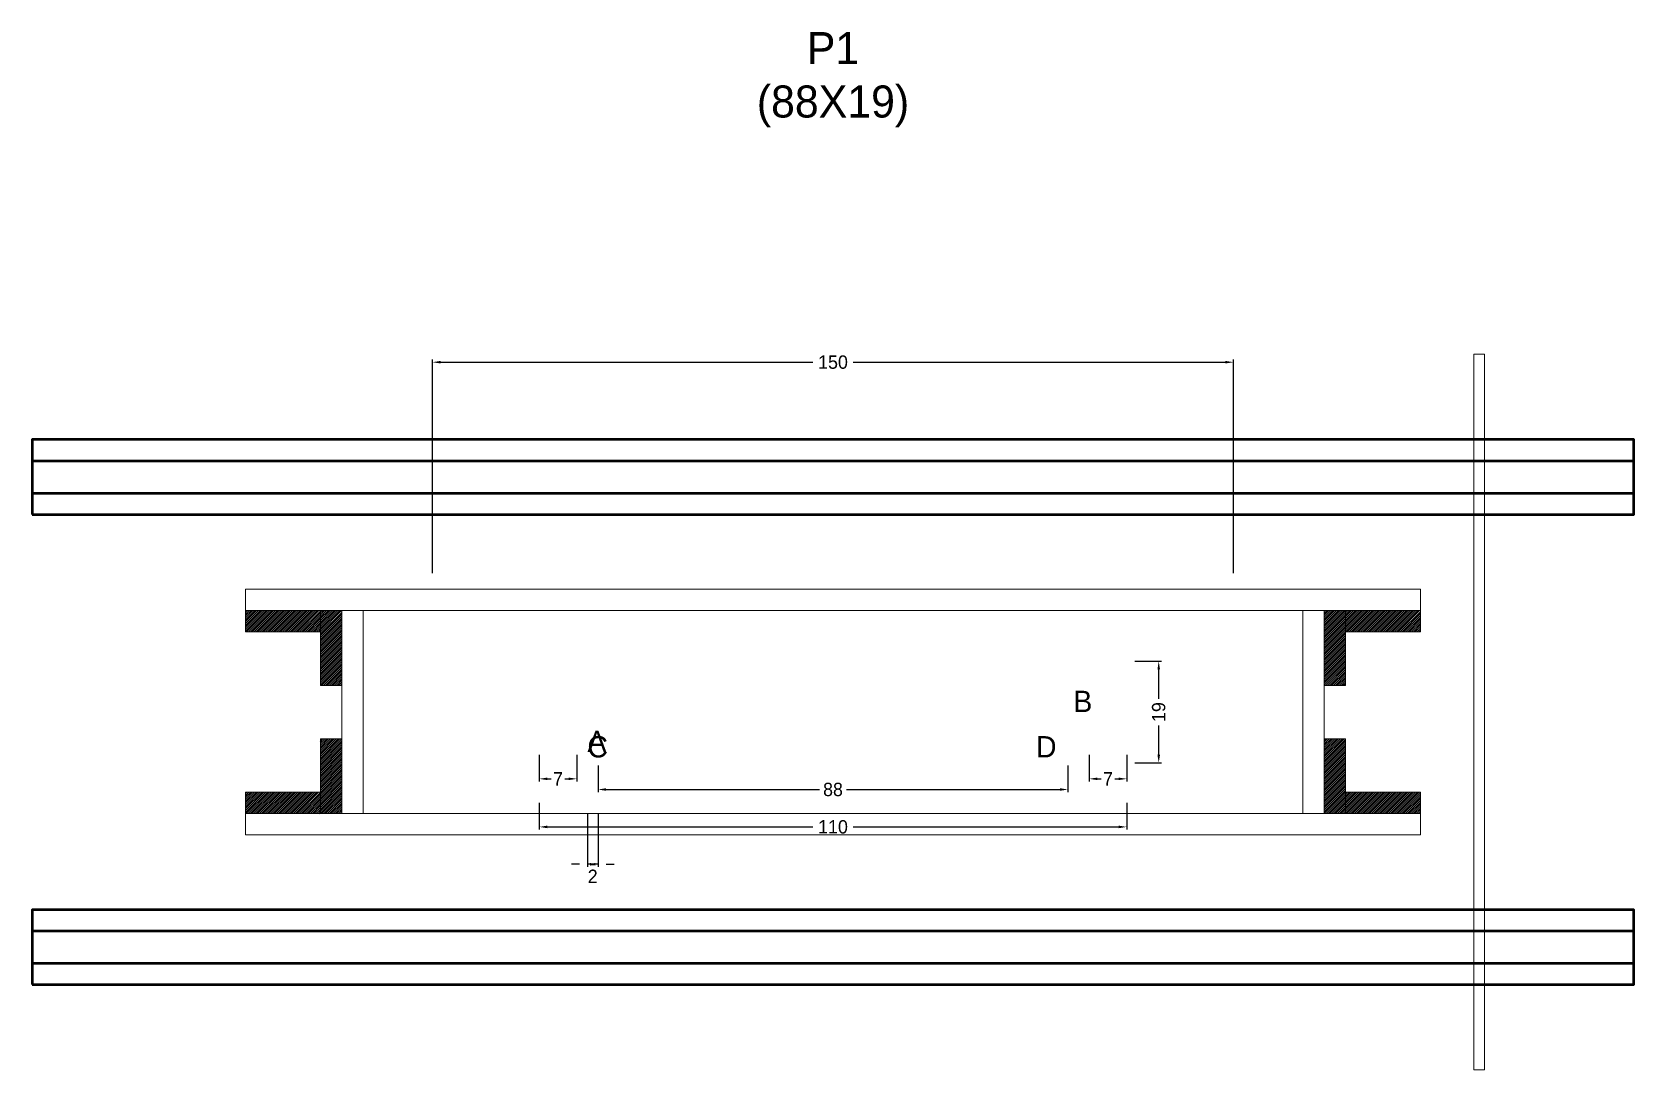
# Model space of a CAD drawing. Header units: centimetres. Extents: x -7000 to 4307, y -13306 to 295.
# Drawn here: x -150 to 150, y 73 to 267.3 of the extents above; entities that cross this region are included whole.
import ezdxf

# ---------------------------------------------------------------- set-up
doc = ezdxf.new("R2010")
doc.units = ezdxf.units.CM
for name, color, linetype in [('COTA', 241, 'Continuous'), ('GRAVATA', 224, 'Continuous'), ('Hachura', 251, 'Continuous'), ('NOMENCLATURA', 7, 'Continuous'), ('SARRAFO', 251, 'Continuous')]:
    doc.layers.add(name, color=color, linetype=linetype)
doc.dimstyles.new('cotax2', dxfattribs={"dimtxt": 2.5, "dimasz": 1.5, "dimexe": 0.5, "dimexo": 0.5, "dimgap": 0.5, "dimtad": 1, "dimcen": 2.5, "dimazin": 3, "dimtfac": 1, "dimtmove": 0, "dimatfit": 3})

msp = doc.modelspace()

# ---------------------------------------------------------------- texts
at = {"layer": 'NOMENCLATURA'}
for s, p in [('B', (45, 140)), ('A', (-46, 132.5)), ('C', (-46, 131.5)), ('D', (38, 131.5))]:
    msp.add_text(s, height=4, dxfattribs=at).set_placement(p)
at = {"layer": 'NOMENCLATURA', "insert": (0, 249.5), "char_height": 6, "attachment_point": 8}
msp.add_mtext('P1\\P(88X19)', dxfattribs=at)

# ---------------------------------------------------------------- blocks, each defined once
blk = doc.blocks.new('_CLOSEDFILLED')
at = {"color": 0, "linetype": 'BYBLOCK'}
blk.add_solid([(-1, 0.16), (0, 0), (-1, -0.16)], dxfattribs=at)
blk = doc.blocks.new('*D14')
for p, q in [((-55, 123), (-55, 118)), ((55, 123), (55, 118)), ((-53.5, 118.5), (-3.75, 118.5)), ((3.75, 118.5), (53.5, 118.5))]:
    blk.add_line(p, q)
at = {"layer": 'Defpoints'}
for p in [(-55, 123.5), (55, 123.5), (-55, 118.5)]:
    blk.add_point(p, dxfattribs=at)
at = {"layer": 'COTA', "xscale": 1.5, "yscale": 1.5, "rotation": 180}
blk.add_blockref('_CLOSEDFILLED', (-55, 118.5), dxfattribs=at)
at = {"layer": 'COTA', "xscale": 1.5, "yscale": 1.5}
blk.add_blockref('_CLOSEDFILLED', (55, 118.5), dxfattribs=at)
at = {"layer": 'COTA', "insert": (0, 118.5), "char_height": 2.5, "attachment_point": 5}
blk.add_mtext('110', dxfattribs=at)
blk = doc.blocks.new('*D15')
for p, q in [((-44, 130), (-44, 125)), ((44, 130), (44, 125)), ((-42.5, 125.5), (-2.5, 125.5)), ((2.5, 125.5), (42.5, 125.5))]:
    blk.add_line(p, q)
at = {"layer": 'Defpoints'}
for p in [(-44, 130.5), (44, 130.5), (-44, 125.5)]:
    blk.add_point(p, dxfattribs=at)
at = {"layer": 'COTA', "xscale": 1.5, "yscale": 1.5, "rotation": 180}
blk.add_blockref('_CLOSEDFILLED', (-44, 125.5), dxfattribs=at)
at = {"layer": 'COTA', "xscale": 1.5, "yscale": 1.5}
blk.add_blockref('_CLOSEDFILLED', (44, 125.5), dxfattribs=at)
at = {"layer": 'COTA', "insert": (0, 125.5), "char_height": 2.5, "attachment_point": 5}
blk.add_mtext('88', dxfattribs=at)
blk = doc.blocks.new('*D16')
for p, q in [((56.5, 149.5), (61.5, 149.5)), ((61, 142.5), (61, 148)), ((61, 132), (61, 137.5)), ((56.5, 130.5), (61.5, 130.5))]:
    blk.add_line(p, q)
at = {"layer": 'Defpoints'}
for p in [(56, 149.5), (56, 130.5), (61, 130.5)]:
    blk.add_point(p, dxfattribs=at)
at = {"layer": 'COTA', "xscale": 1.5, "yscale": 1.5}
for p, rotation in [((61, 149.5), 90), ((61, 130.5), 270)]:
    blk.add_blockref('_CLOSEDFILLED', p, dxfattribs=dict(at, rotation=rotation))
at = {"layer": 'COTA', "insert": (61, 140), "char_height": 2.5, "attachment_point": 5, "rotation": 90}
blk.add_mtext('19', dxfattribs=at)
blk = doc.blocks.new('*D17')
for p, q in [((-55, 132), (-55, 127)), ((-48, 132), (-48, 127)), ((-53.5, 127.5), (-52.75, 127.5)), ((-50.25, 127.5), (-49.5, 127.5))]:
    blk.add_line(p, q)
at = {"layer": 'Defpoints'}
for p in [(-55, 132.5), (-48, 132.5), (-55, 127.5)]:
    blk.add_point(p, dxfattribs=at)
at = {"layer": 'COTA', "xscale": 1.5, "yscale": 1.5, "rotation": 180}
blk.add_blockref('_CLOSEDFILLED', (-55, 127.5), dxfattribs=at)
at = {"layer": 'COTA', "xscale": 1.5, "yscale": 1.5}
blk.add_blockref('_CLOSEDFILLED', (-48, 127.5), dxfattribs=at)
at = {"layer": 'COTA', "insert": (-51.5, 127.5), "char_height": 2.5, "attachment_point": 5}
blk.add_mtext('7', dxfattribs=at)
blk = doc.blocks.new('*D18')
for p, q in [((48, 132), (48, 127)), ((55, 132), (55, 127)), ((49.5, 127.5), (50.25, 127.5)), ((52.75, 127.5), (53.5, 127.5))]:
    blk.add_line(p, q)
at = {"layer": 'Defpoints'}
for p in [(48, 132.5), (55, 132.5), (48, 127.5)]:
    blk.add_point(p, dxfattribs=at)
at = {"layer": 'COTA', "xscale": 1.5, "yscale": 1.5, "rotation": 180}
blk.add_blockref('_CLOSEDFILLED', (48, 127.5), dxfattribs=at)
at = {"layer": 'COTA', "xscale": 1.5, "yscale": 1.5}
blk.add_blockref('_CLOSEDFILLED', (55, 127.5), dxfattribs=at)
at = {"layer": 'COTA', "insert": (51.5, 127.5), "char_height": 2.5, "attachment_point": 5}
blk.add_mtext('7', dxfattribs=at)
blk = doc.blocks.new('*D19')
for p, q in [((-75, 166), (-75, 206)), ((-73.5, 205.5), (-3.75, 205.5)), ((3.75, 205.5), (73.5, 205.5)), ((75, 166), (75, 206))]:
    blk.add_line(p, q)
at = {"layer": 'Defpoints'}
for p in [(-75, 205.5), (-75, 165.5), (75, 165.5)]:
    blk.add_point(p, dxfattribs=at)
at = {"layer": 'COTA', "xscale": 1.5, "yscale": 1.5, "rotation": 180}
blk.add_blockref('_CLOSEDFILLED', (-75, 205.5), dxfattribs=at)
at = {"layer": 'COTA', "xscale": 1.5, "yscale": 1.5}
blk.add_blockref('_CLOSEDFILLED', (75, 205.5), dxfattribs=at)
at = {"layer": 'COTA', "insert": (0, 205.5), "char_height": 2.5, "attachment_point": 5}
blk.add_mtext('150', dxfattribs=at)

# ---------------------------------------------------------------- dimensions: what is measured, and where the dimension line sits
at = {"layer": 'COTA'}
for base, p1, p2, picture, middle in [((-75, 205.5), (-75, 165.5), (75, 165.5), '*D19', (0, 205.5)), ((-55, 127.5), (-55, 132.5), (-48, 132.5), '*D17', (-51.5, 127.5)), ((48, 127.5), (48, 132.5), (55, 132.5), '*D18', (51.5, 127.5)), ((-44, 125.5), (-44, 130.5), (44, 130.5), '*D15', (0, 125.5)), ((-55, 118.5), (-55, 123.5), (55, 123.5), '*D14', (0, 118.5))]:
    dim = msp.add_linear_dim(base=base, p1=p1, p2=p2, dimstyle='cotax2', dxfattribs=at)
    dim.commit()
    dim.dimension.update_dxf_attribs({"geometry": picture, "text_midpoint": middle})
dim = msp.add_linear_dim(base=(61, 130.5), p1=(56, 130.5), p2=(56, 149.5), angle=90, dimstyle='cotax2', dxfattribs=at)
dim.commit()
dim.dimension.update_dxf_attribs({"geometry": '*D16', "text_midpoint": (61, 140)})
msp.add_linear_dim(base=(-44, 111.5), p1=(-44, 121.5), p2=(-46, 121.5), dimstyle='cotax2', dxfattribs=at).render()

# ---------------------------------------------------------------- hatches: boundary and pattern name
at = {"layer": 'SARRAFO'}
h = msp.add_hatch(dxfattribs=at)
h.set_pattern_fill('SOLID', scale=2)
h.paths.add_polyline_path([(-110, 155), (-96, 155), (-96, 159), (-110, 159)])
h = msp.add_hatch(dxfattribs=at)
h.set_pattern_fill('SOLID', scale=2)
h.paths.add_polyline_path([(-96, 145), (-92, 145), (-92, 159), (-96, 159)])
h = msp.add_hatch(dxfattribs=at)
h.set_pattern_fill('SOLID', scale=2)
h.paths.add_polyline_path([(92, 145), (96, 145), (96, 159), (92, 159)])
h = msp.add_hatch(dxfattribs=at)
h.set_pattern_fill('SOLID', scale=2)
h.paths.add_polyline_path([(96, 155), (110, 155), (110, 159), (96, 159)])
h = msp.add_hatch(dxfattribs=at)
h.set_pattern_fill('SOLID', scale=2)
h.paths.add_polyline_path([(-96, 121), (-92, 121), (-92, 135), (-96, 135)])
h = msp.add_hatch(dxfattribs=at)
h.set_pattern_fill('SOLID', scale=2)
h.paths.add_polyline_path([(92, 121), (96, 121), (96, 135), (92, 135)])
h = msp.add_hatch(dxfattribs=at)
h.set_pattern_fill('SOLID', scale=2)
h.paths.add_polyline_path([(-110, 121), (-96, 121), (-96, 125), (-110, 125)])
h = msp.add_hatch(dxfattribs=at)
h.set_pattern_fill('SOLID', scale=2)
h.paths.add_polyline_path([(96, 121), (110, 121), (110, 125), (96, 125)])

# ---------------------------------------------------------------- linework, layer by layer
at = {"layer": 'GRAVATA', "lineweight": 50}
for points in [[(-150, 177), (150, 177), (150, 191), (-150, 191)], [(-150, 181), (150, 181), (150, 187), (-150, 187)], [(-150, 89), (150, 89), (150, 103), (-150, 103)], [(-150, 93), (150, 93), (150, 99), (-150, 99)]]:
    msp.add_lwpolyline(points, close=True, dxfattribs=at)
at = {"layer": 'Hachura', "lineweight": 13}
msp.add_lwpolyline([(120, 73), (122, 73), (122, 207), (120, 207)], close=True, dxfattribs=at)
at = {"layer": 'Hachura', "lineweight": 18}
for points in [[(-110, 159), (110, 159), (110, 163), (-110, 163)], [(-92, 121), (-88, 121), (-88, 159), (-92, 159)], [(88, 121), (92, 121), (92, 159), (88, 159)], [(-110, 117), (110, 117), (110, 121), (-110, 121)]]:
    msp.add_lwpolyline(points, close=True, dxfattribs=at)
at = {"layer": 'SARRAFO', "lineweight": 13}
for points in [[(-110, 155), (-96, 155), (-96, 159), (-110, 159)], [(-96, 145), (-92, 145), (-92, 159), (-96, 159)], [(92, 145), (96, 145), (96, 159), (92, 159)], [(96, 155), (110, 155), (110, 159), (96, 159)], [(-96, 121), (-92, 121), (-92, 135), (-96, 135)], [(92, 121), (96, 121), (96, 135), (92, 135)], [(-110, 121), (-96, 121), (-96, 125), (-110, 125)], [(96, 121), (110, 121), (110, 125), (96, 125)]]:
    msp.add_lwpolyline(points, close=True, dxfattribs=at)

msp.set_redraw_order([(e.dxf.handle, doc.entitydb.next_handle()) for e in msp.query("TEXT MTEXT ATTDEF DIMENSION ARC_DIMENSION")])  # texts and dimensions are drawn at this point

doc.saveas('drawing.dxf')
